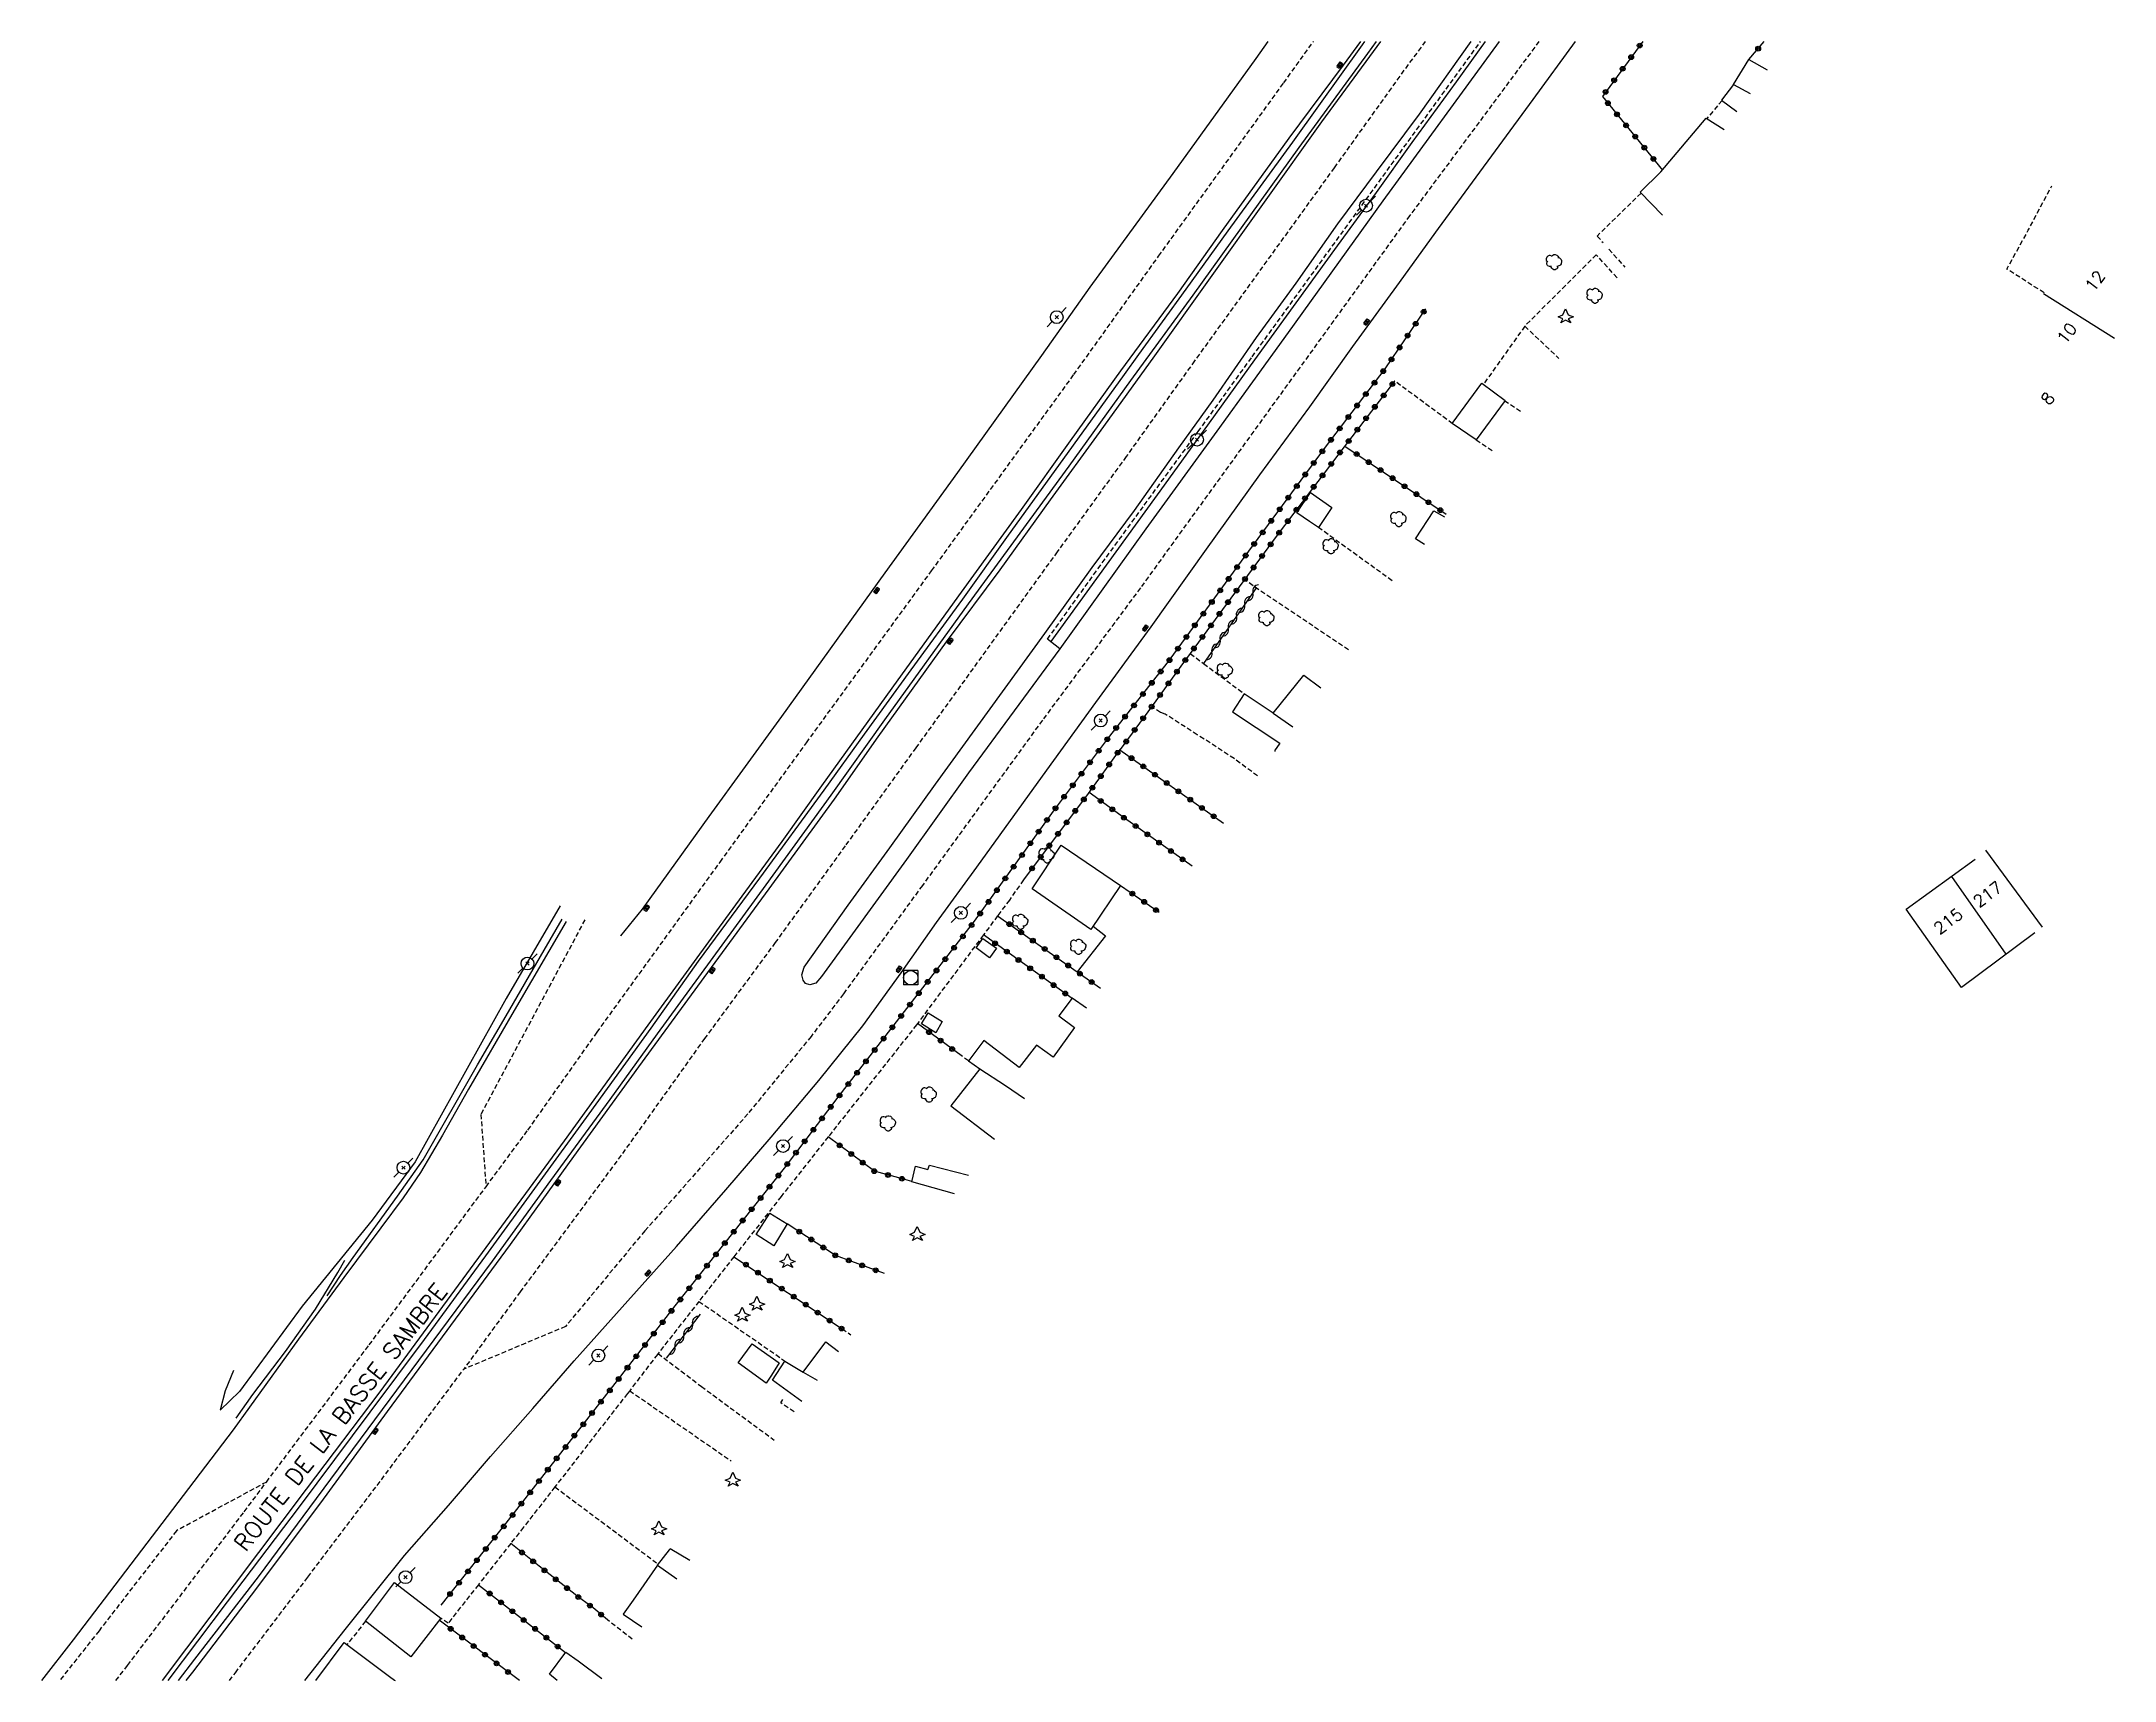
# Model space of a CAD drawing. Header units: millimetres. Extents: x 156183 to 157000, y 123000 to 123885.
# Drawn here: x 156444 to 156660.3, y 123000 to 123171 of the extents above; entities that cross this region are included whole.
import ezdxf
from ezdxf.enums import TextEntityAlignment as Align

# ---------------------------------------------------------------- set-up
doc = ezdxf.new("R2010")
doc.units = ezdxf.units.MM
doc.linetypes.add('DASHED', pattern=[0.75, 0.5, -0.25])
doc.layers.get('0').update_dxf_attribs({"linetype": 'CONTINUOUS'})
for name, color, linetype in [('W0001', 6, 'DASHED'), ('W0008', 7, 'CONTINUOUS'), ('W0010', 4, 'CONTINUOUS'), ('W0014', 7, 'CONTINUOUS'), ('W0017', 7, 'CONTINUOUS'), ('W0100', 7, 'CONTINUOUS'), ('W0104', 1, 'CONTINUOUS'), ('W0112', 1, 'DASHED'), ('W0211', 2, 'CONTINUOUS'), ('W0214', 2, 'CONTINUOUS'), ('W0300', 7, 'CONTINUOUS'), ('W0303', 7, 'CONTINUOUS'), ('W0310', 3, 'CONTINUOUS'), ('W0323', 7, 'CONTINUOUS'), ('W0401', 7, 'CONTINUOUS'), ('W0420', 7, 'CONTINUOUS'), ('W0473', 7, 'CONTINUOUS'), ('W0989', 7, 'CONTINUOUS'), ('W0991', 7, 'CONTINUOUS'), ('W1102', 7, 'CONTINUOUS')]:
    doc.layers.add(name, color=color, linetype=linetype)
doc.styles.get("Standard").update_dxf_attribs({"font": 'romans.shx', "width": 0.85})

msp = doc.modelspace()

# ---------------------------------------------------------------- texts
at = {"layer": 'W0989'}
msp.add_text('ROUTE DE LA BASSE SAMBRE', height=1.75, rotation=52.1995, dxfattribs=at).set_placement((156475.19, 123027.48), align=Align.MIDDLE_CENTER)
at = {"layer": 'W0991'}
for s, rotation, p in [('12', 53.0628, (156658.12, 123144.8)), ('10', 53.0628, (156655.18, 123139.33)), ('8', 53.0628, (156653.5, 123132.94)), ('217', 36.7693, (156646.14, 123080.57)), ('215', 36.7693, (156642.02, 123077.76))]:
    msp.add_text(s, height=1.25, rotation=rotation, dxfattribs=at).set_placement(p)

# ---------------------------------------------------------------- blocks, each defined once
blk = doc.blocks.new('T473')
for p, q in [((-0.166667, 0.166667), (0.166667, -0.166667)), ((-0.166667, -0.166667), (0.166667, 0.166667)), ((0.500001, 0.500001), (1.000002, 1.000002)), ((-1.000002, -1.000002), (-0.500001, -0.500001))]:
    blk.add_line(p, q)
blk.add_ellipse((0, 0), major_axis=(0.471405, 0.471405), ratio=1, start_param=5.4977871438, end_param=11.780972451)
blk = doc.blocks.new('T401')
for p, q in [((-0.3, 0.3), (0, 0.3)), ((-0.3, -0.25), (-0.3, 0.3)), ((-0.3, 0.15), (0, 0.15)), ((-0.3, 0), (0, 0)), ((0, 0.3), (0, -0.25)), ((-0.3, -0.15), (0, -0.15)), ((-0.3, -0.25), (-0.3, -0.3)), ((-0.3, -0.3), (0, -0.3)), ((0, -0.3), (0, -0.25))]:
    blk.add_line(p, q)
blk = doc.blocks.new('T300')
for p, q in [((-0.8, 0.51), (-0.86, 0.34)), ((-0.86, 0.34), (-0.86, 0.17)), ((-0.86, 0.17), (-0.74, 0.06)), ((-0.69, 0.63), (-0.8, 0.51)), ((-0.8, -0.06), (-0.74, 0.06)), ((-0.74, 0.06), (-0.69, 0.11)), ((-0.57, 0.69), (-0.69, 0.63)), ((-0.46, 0.69), (-0.57, 0.69)), ((-0.29, 0.63), (-0.46, 0.69)), ((-0.29, 0.63), (-0.17, 0.74)), ((-0.23, 0.57), (-0.29, 0.63)), ((-0.17, 0.74), (-0.06, 0.8)), ((-0.06, 0.8), (0.06, 0.8)), ((0.06, 0.8), (0.23, 0.74)), ((0.23, 0.74), (0.34, 0.63)), ((0.34, 0.63), (0.4, 0.51)), ((0.46, 0.46), (0.34, 0.46)), ((0.4, 0.51), (0.4, 0.46)), ((0.57, 0.4), (0.46, 0.46)), ((0.57, 0.4), (0.69, 0.29)), ((0.69, 0.29), (0.74, 0.17)), ((0.74, 0.06), (0.69, -0.17)), ((0.74, 0.17), (0.74, 0.06)), ((-0.8, -0.17), (-0.8, -0.06)), ((-0.8, -0.23), (-0.8, -0.17)), ((-0.74, -0.34), (-0.8, -0.23)), ((-0.69, -0.4), (-0.74, -0.34)), ((-0.51, -0.46), (-0.69, -0.4)), ((-0.4, -0.46), (-0.51, -0.46)), ((-0.4, -0.46), (-0.34, -0.46)), ((-0.34, -0.46), (-0.34, -0.4)), ((-0.34, -0.51), (-0.34, -0.46)), ((-0.29, -0.63), (-0.34, -0.51)), ((-0.17, -0.74), (-0.29, -0.63)), ((-0.06, -0.8), (-0.17, -0.74)), ((0.06, -0.8), (-0.06, -0.8)), ((0.17, -0.74), (0.06, -0.8)), ((0.23, -0.69), (0.17, -0.74)), ((0.29, -0.46), (0.23, -0.46)), ((0.29, -0.63), (0.23, -0.69)), ((0.46, -0.4), (0.29, -0.46)), ((0.34, -0.51), (0.29, -0.63)), ((0.34, -0.51), (0.34, -0.46)), ((0.57, -0.34), (0.46, -0.4)), ((0.63, -0.29), (0.57, -0.34)), ((0.69, -0.17), (0.63, -0.29))]:
    blk.add_line(p, q)
blk = doc.blocks.new('T303')
for p, q in [((-0.77, 0), (-0.28, 0.21)), ((-0.28, -0.21), (-0.77, 0)), ((-0.28, 0.21), (0, 0.83)), ((0, 0.83), (0.28, 0.21)), ((0.28, 0.21), (0.83, 0)), ((0.83, 0), (0.28, -0.21)), ((-0.49, -0.63), (-0.28, -0.21)), ((0, -0.35), (-0.49, -0.63)), ((0.56, -0.63), (0, -0.35)), ((0.28, -0.21), (0.56, -0.63))]:
    blk.add_line(p, q)
blk = doc.blocks.new('T420')
for p, q in [((0.75, 0.75), (-0.75, 0.75)), ((-0.75, 0.75), (-0.75, -0.75)), ((0.75, 0.75), (0.75, -0.75)), ((0.75, -0.75), (-0.75, -0.75))]:
    blk.add_line(p, q)
blk.add_ellipse((0, 0), major_axis=(-0.53, 0.53), ratio=1, start_param=3.926991, end_param=10.210176)
blk = doc.blocks.new('t323o')
at = {"color": 0, "linetype": 'Continuous'}
for radius in [0.25, 0.15]:
    blk.add_circle((0, 0), radius, dxfattribs=at)
blk = doc.blocks.new('t310o')
at = {"color": 0, "linetype": 'Continuous'}
for centre, start, end in [((-0.5, 0.38), 216.8699, 323.1304), ((0.5, -0.37), 36.8699, 143.1303)]:
    blk.add_arc(centre, 0.625, start, end, dxfattribs=at)

# ---------------------------------------------------------------- linework, layer by layer
at = {"layer": 'W0001'}
for points in [[(156600.24, 123171), (156586.74, 123152.82), (156558.65, 123113.99), (156548.42, 123100.18), (156535.91, 123082.96), (156527.66, 123071.64), (156524.29, 123067.2), (156517.68, 123059.11), (156506.94, 123046.91), (156498.66, 123036.93), (156488.04, 123032.48)], [(156588.38, 123171), (156586.15, 123167.99), (156578.87, 123157.83), (156564.3, 123137.68), (156557.17, 123127.7), (156549.97, 123117.76), (156535.22, 123097.32), (156527.84, 123087.07), (156520.55, 123077), (156513.18, 123066.99), (156504.47, 123054.8), (156493.94, 123040.56), (156488.04, 123032.48)], [(156490.37, 123051.52), (156494.74, 123057.43), (156501.96, 123067.63), (156514.8, 123085.39), (156523.81, 123097.84), (156536.86, 123115.77), (156551.7, 123136.24), (156560.55, 123148.6), (156573.6, 123166.67), (156576.7, 123171)], [(156500.69, 123079.37), (156489.84, 123059.07), (156490.37, 123051.52)], [(156467.46, 123020.71), (156478.18, 123035.01), (156490.37, 123051.52)], [(156463.59, 123000), (156464.22, 123000.81), (156471.79, 123010.8), (156479.01, 123020.35), (156488.04, 123032.48)], [(156467.46, 123020.71), (156458.08, 123015.63), (156449.99, 123005.2), (156445.89, 123000)], [(156451.75, 123000), (156452.97, 123001.57), (156465.14, 123017.61), (156467.46, 123020.71)]]:
    msp.add_lwpolyline(points, dxfattribs=at)
at = {"layer": 'W0008'}
for points in [[(156456.62, 123000), (156471.64, 123019.96), (156479.33, 123030.12), (156489.99, 123044.65), (156498.56, 123056.32), (156507.3, 123068.39), (156514.74, 123078.6), (156521.28, 123087.52), (156525.41, 123093.35), (156532.76, 123103.52), (156539.72, 123113.18), (156546.24, 123122.17), (156551.36, 123129.32), (156556.6, 123136.65), (156562.54, 123144.69), (156567.23, 123151.28), (156574.16, 123160.9), (156579.85, 123168.53), (156581.66, 123171)], [(156583.7, 123171), (156582.55, 123169.42), (156577.55, 123162.61), (156560.12, 123138.21), (156554.33, 123130.21), (156549.22, 123123.18), (156543.98, 123115.87), (156538.39, 123108.35), (156531.27, 123098.45), (156526.68, 123091.94), (156519.87, 123082.6), (156513.47, 123073.86), (156506.29, 123064.01), (156499.49, 123054.67), (156492.88, 123045.48), (156480.06, 123028.08), (156473.1, 123018.53), (156465.88, 123008.89), (156459.73, 123000.89), (156459.04, 123000)], [(156471.47, 123000), (156475.67, 123005.34), (156481.86, 123013.05), (156486.47, 123018.26), (156490.85, 123023.37), (156495.27, 123028.39), (156499.58, 123033.37), (156504.56, 123038.96), (156510.26, 123045.27), (156515.39, 123051.19), (156520.13, 123056.69), (156525.1, 123062.6), (156529.68, 123068.32), (156533.68, 123073.83), (156537.38, 123079.08), (156541.58, 123084.85), (156548.87, 123094.98), (156554, 123102.03), (156559.78, 123109.93), (156565.53, 123118.04), (156571.11, 123125.78), (156576.34, 123132.89), (156580.82, 123139.19), (156585.4, 123145.48), (156589.75, 123151.48), (156599.64, 123164.94), (156604.05, 123171)], [(156571.95, 123171), (156570.69, 123169.24), (156562.02, 123157.22), (156553.39, 123145.37), (156548.33, 123138.24), (156539.56, 123126.02), (156531.98, 123115.58), (156521.19, 123100.57), (156513.61, 123090.15), (156506.68, 123080.48), (156504.41, 123077.69), (156504.41, 123077.69), (156504.41, 123077.69), (156504.41, 123077.69), (156504.41, 123077.69), (156504.41, 123077.69)], [(156587.76, 123163.41), (156593.15, 123171)], [(156550.24, 123107.63), (156540.71, 123094.71), (156534.23, 123085.65), (156525.39, 123073.46), (156524.78, 123072.77), (156524.16, 123072.59), (156523.71, 123072.72), (156523.46, 123073.06), (156523.34, 123073.64), (156523.58, 123074.44), (156528.14, 123080.88), (156532.52, 123086.89), (156537.27, 123093.5), (156548.68, 123109.22), (156553.63, 123116.11), (156558.02, 123122.06), (156562.66, 123128.59), (156566.23, 123133.58), (156570.77, 123140.1), (156574.89, 123145.78), (156579.26, 123151.99), (156583.28, 123157.4), (156587.76, 123163.41)], [(156498.72, 123079.19), (156493.3, 123069.89), (156488.54, 123061.7), (156485.83, 123056.9), (156483.53, 123052.99), (156481.71, 123050.35), (156479.4, 123047.24), (156475.55, 123042.04), (156470.8, 123035.61), (156463.97, 123026.17), (156458.78, 123019.29), (156447.29, 123004.26), (156443.98, 123000)]]:
    msp.add_lwpolyline(points, dxfattribs=at)
at = {"layer": 'W0010'}
for points in [[(156582.05, 123171), (156581.79, 123170.65), (156577.23, 123164.3), (156574.51, 123160.48), (156567.78, 123151.24), (156563.4, 123145.16), (156558.46, 123138.34), (156556.95, 123136.26), (156549.2, 123125.52), (156544.86, 123119.48), (156540.07, 123112.83), (156534.68, 123105.45), (156529.81, 123098.74), (156525.62, 123092.88), (156518.9, 123083.7), (156512.52, 123075.05), (156507.58, 123068.05), (156501.11, 123059.12), (156490.33, 123044.3), (156483.9, 123035.57), (156478.23, 123027.99), (156470.87, 123018.12), (156463.35, 123008.2), (156457.16, 123000)], [(156458.28, 123000), (156459.99, 123002.23), (156466.64, 123010.81), (156472.69, 123018.99), (156491.05, 123043.74), (156497.13, 123052.18), (156503.32, 123060.62), (156508.27, 123067.47), (156519.61, 123083.03), (156526.37, 123092.37), (156531.99, 123100.24), (156540.72, 123112.33), (156551.23, 123126.7), (156557.65, 123135.62), (156564.16, 123144.52), (156575.22, 123159.94), (156582.37, 123169.73), (156583.3, 123171)], [(156594.61, 123171), (156591.59, 123166.8), (156586.96, 123160.45), (156583.25, 123155.26), (156579.17, 123149.69), (156570.57, 123137.77), (156565.83, 123131.2), (156561.14, 123124.71), (156549.3, 123108.39)], [(156473.8, 123040.15), (156475.2, 123042.27), (156476.51, 123044.15), (156481.15, 123050.55), (156483.81, 123054.34), (156489.47, 123064.23), (156492.47, 123069.33), (156496.45, 123076.2), (156498.31, 123079.42)], [(156464.31, 123027.36), (156466.05, 123029.83), (156469.45, 123034.34), (156472.57, 123038.75), (156474.92, 123042.56), (156475.64, 123043.86)]]:
    msp.add_lwpolyline(points, dxfattribs=at)
at = {"layer": 'W0014'}
for points in [[(156596.1, 123171), (156583.96, 123154.39), (156574.06, 123140.63), (156566.62, 123130.36), (156559.22, 123120.16), (156550.24, 123107.63)], [(156550.24, 123107.63), (156548.96, 123108.65)]]:
    msp.add_lwpolyline(points, dxfattribs=at)
at = {"layer": 'W0017'}
msp.add_lwpolyline([(156553.72, 123078.7), (156555.02, 123077.68), (156552.04, 123073.95)], dxfattribs=at)
at = {"layer": 'W0100'}
msp.add_lwpolyline([(156651.96, 123078.01), (156644.33, 123072.31), (156638.54, 123080.49), (156645.75, 123085.68)], dxfattribs=at)
at = {"layer": 'W0104'}
for points in [[(156620.55, 123166.52), (156622.13, 123169.12), (156624.05, 123168.04)], [(156620.55, 123166.52), (156619.29, 123164.89), (156620.9, 123163.68)], [(156620.55, 123166.52), (156622.26, 123165.57)], [(156613.11, 123152.89), (156610.8, 123155.28), (156612.97, 123157.4), (156617.68, 123163), (156619.56, 123161.82)], [(156588.3, 123118.53), (156587.36, 123119.12), (156589.27, 123122.02), (156590.38, 123121.4)], [(156572.51, 123100.92), (156575.71, 123104.9), (156577.49, 123103.56)], [(156572.51, 123100.92), (156569.49, 123102.94), (156568.26, 123101.07), (156573.2, 123097.79), (156572.65, 123097), (156572.72, 123096.95)], [(156572.51, 123100.92), (156574.55, 123099.48)], [(156553.04, 123070.13), (156551.53, 123071.19), (156550.13, 123069.35), (156551.77, 123068.12), (156549.54, 123065.05), (156547.82, 123066.28), (156546, 123063.97), (156542.31, 123066.79), (156540.85, 123064.83), (156540.7, 123064.65), (156541.91, 123063.8)], [(156541.91, 123063.8), (156538.86, 123059.96), (156543.44, 123056.47)], [(156541.91, 123063.8), (156544.59, 123062.08), (156546.57, 123060.72)], [(156539.25, 123050.77), (156534.8, 123052.04), (156535.17, 123053.68), (156536.48, 123053.31), (156536.64, 123053.78), (156540.7, 123052.74)], [(156523.45, 123032.18), (156525.83, 123035.32), (156527.16, 123034.34)], [(156523.32, 123029.11), (156520.26, 123031.34), (156521.56, 123033.33), (156523.45, 123032.18)], [(156523.45, 123032.18), (156524.94, 123031.32)], [(156508.27, 123012.03), (156509.5, 123013.63), (156509.58, 123013.78), (156511.64, 123012.55)], [(156508.27, 123012.03), (156505.71, 123008.4), (156504.68, 123006.91), (156506.63, 123005.61)], [(156508.27, 123012.03), (156510.27, 123010.61)], [(156472.62, 123000), (156475.56, 123003.96), (156480.3, 123000.43), (156480.82, 123000.04), (156480.79, 123000)], [(156497.79, 123000), (156496.98, 123000.65), (156498.7, 123002.96), (156500, 123002.06), (156502.46, 123000.22)]]:
    msp.add_lwpolyline(points, dxfattribs=at)
for points in [[(156594.29, 123135.35), (156596.71, 123133.55), (156593.68, 123129.43), (156591.18, 123131.15)], [(156574.97, 123121.83), (156576.41, 123123.95), (156578.63, 123122.38), (156577.22, 123120.3), (156576.31, 123120.93)], [(156550.39, 123087.15), (156556.58, 123082.95), (156553.48, 123078.35), (156547.34, 123082.59)], [(156542.21, 123077.41), (156543.65, 123076.42), (156542.91, 123075.4), (156541.52, 123076.44)], [(156535.82, 123068.52), (156536.51, 123069.65), (156537.96, 123068.74), (156537.32, 123067.56)], [(156519.97, 123048.76), (156521.8, 123047.66), (156520.39, 123045.34), (156518.55, 123046.52)], [(156520.17, 123031.87), (156519.61, 123031.04), (156516.68, 123033.15), (156518.14, 123035.14), (156520.95, 123033.13)], [(156482.54, 123002.48), (156477.81, 123006.2), (156480.82, 123010.24), (156485.65, 123006.52)]]:
    msp.add_lwpolyline(points, close=True, dxfattribs=at)
at = {"layer": 'W0112'}
for points in [[(156548.96, 123108.65), (156554.23, 123116), (156559.06, 123122.63), (156564.68, 123130.3), (156570.31, 123138.1), (156594.15, 123171)], [(156619.34, 123164.85), (156617.76, 123162.95)], [(156610.89, 123155.18), (156606.31, 123150.7), (156606.93, 123150.01)], [(156608.39, 123146.35), (156606.21, 123148.74), (156598.76, 123141.31), (156598.76, 123141.3), (156594.45, 123135.24)], [(156607.53, 123149.34), (156609.19, 123147.46)], [(156598.76, 123141.3), (156602.31, 123137.93)], [(156591.23, 123131.12), (156585.18, 123135.57)], [(156598.32, 123132.4), (156596.67, 123133.49)], [(156593.69, 123129.43), (156595.37, 123128.31)], [(156584.91, 123114.74), (156577.22, 123120.3)], [(156580.36, 123107.53), (156569.5, 123114.83)], [(156563.85, 123107.14), (156565.25, 123106.1), (156569.49, 123102.94)], [(156570.87, 123094.38), (156568.43, 123096.18), (156564.59, 123098.68), (156561.25, 123100.81), (156560.76, 123101.01), (156559.81, 123101.59)], [(156546.45, 123083.53), (156544.98, 123081.43), (156543.75, 123079.78), (156542.27, 123077.79), (156535.3, 123068.42), (156526.07, 123056.72), (156521.17, 123050.51), (156516.24, 123044.22), (156512.59, 123039.56), (156508.25, 123034.02), (156505.36, 123030.24), (156505.12, 123029.94), (156498.22, 123021.05), (156497.56, 123020.2), (156494.28, 123015.99), (156492.95, 123014.3), (156489.57, 123010), (156486.41, 123005.97), (156485.63, 123006.49)], [(156540.7, 123064.65), (156539.94, 123065.2)], [(156512.59, 123039.56), (156521.61, 123033.3)], [(156527.52, 123036.68), (156528.44, 123036.07)], [(156508.32, 123034.11), (156512.84, 123030.68), (156520.45, 123025.08)], [(156505.36, 123030.24), (156515.95, 123022.91)], [(156522.51, 123028.02), (156521.12, 123028.97), (156521.35, 123029.33)], [(156497.56, 123020.2), (156508.35, 123012.14)], [(156477.81, 123006.2), (156475.85, 123003.74)], [(156505.63, 123004.32), (156503.25, 123006.16)]]:
    msp.add_lwpolyline(points, dxfattribs=at)
at = {"layer": 'W0112', "flags": 128}
msp.add_lwpolyline([(156652.94, 123144.78), (156649.05, 123147.26), (156651.29, 123151.3), (156653.75, 123155.95)], dxfattribs=at)
at = {"layer": 'W0211'}
msp.add_lwpolyline([(156464.01, 123032.34), (156463.15, 123030.21), (156462.63, 123028.21)], dxfattribs=at)
at = {"layer": 'W0214'}
msp.add_lwpolyline([(156498.12, 123080.81), (156492.48, 123071.14), (156482.98, 123054.1), (156478.48, 123048.02), (156471.19, 123039.04), (156464.64, 123030.15), (156462.63, 123028.21)], dxfattribs=at)
at = {"layer": 'W0310'}
for points in [[(156570.76, 123114.02), (156565.25, 123106.1)], [(156512.7, 123038.22), (156509.16, 123033.64)]]:
    msp.add_lwpolyline(points, dxfattribs=at)
at = {"layer": 'W0323'}
for points in [[(156611.07, 123171), (156606.85, 123165.27), (156613.13, 123157.59)], [(156622.13, 123169.12), (156623.75, 123171)], [(156485.69, 123007.85), (156492.48, 123016.41), (156497.93, 123023.42), (156503.85, 123030.99), (156510.12, 123039.09), (156516.11, 123046.68), (156521.5, 123053.47), (156527.23, 123061.01), (156541.35, 123079.21), (156549.57, 123090.7), (156555.31, 123098.34), (156561.59, 123106.31), (156569.48, 123117.18), (156577.96, 123128.69), (156584.18, 123136.85), (156588.42, 123143.11)], [(156585.18, 123135.57), (156579.92, 123128.71), (156576.5, 123124.24), (156572.82, 123119.34), (156563.85, 123107.14), (156562.88, 123105.82), (156559.81, 123101.59), (156556.55, 123097.12), (156556.51, 123097.12), (156553.21, 123092.54), (156546.45, 123083.53)], [(156579.98, 123128.78), (156590.57, 123121.67)], [(156556.5, 123097.1), (156567.31, 123089.45)], [(156564.06, 123084.95), (156557, 123089.97), (156553.29, 123092.66)], [(156556.58, 123082.95), (156560.6, 123080.16)], [(156543.75, 123079.78), (156552.04, 123073.95), (156554.48, 123072.23)], [(156551.52, 123071.17), (156542.27, 123077.79)], [(156539.94, 123065.2), (156535.38, 123068.53)], [(156534.81, 123052.08), (156533.58, 123052.4), (156533.44, 123052.44), (156531.38, 123052.99), (156530.94, 123053.1), (156526.07, 123056.72)], [(156531.95, 123042.46), (156526.82, 123044.35), (156521.8, 123047.66)], [(156516.24, 123044.22), (156527.52, 123036.68)], [(156503.25, 123006.16), (156501.56, 123007.57), (156501.55, 123007.57), (156500.01, 123008.7), (156495.9, 123011.94), (156492.95, 123014.3)], [(156489.57, 123010), (156498.67, 123002.91)], [(156493.86, 123000), (156485.48, 123006.3)], [(156480.8, 123000.05), (156480.88, 123000)]]:
    msp.add_lwpolyline(points, dxfattribs=at)
at = {"layer": 'W1102', "flags": 128}
for points in [[(156652.88, 123144.69), (156660.29, 123140.05)], [(156652.76, 123078.6), (156646.87, 123086.64)], [(156648.99, 123075.79), (156643.3, 123083.89)]]:
    msp.add_lwpolyline(points, dxfattribs=at)

# ---------------------------------------------------------------- block references
at = {"layer": 'W0300', "rotation": 359.9999899820874}
for p in [(156601.86, 123147.98), (156606.08, 123144.47), (156585.62, 123121.17), (156578.54, 123118.33), (156571.84, 123110.83), (156567.51, 123105.35), (156548.92, 123086.09), (156546.15, 123079.15), (156552.2, 123076.54), (156536.61, 123061.13), (156532.34, 123058.13)]:
    msp.add_blockref('T300', p, dxfattribs=at)
at = {"layer": 'W0303', "rotation": 359.9999899820874}
for p in [(156603.01, 123142.27), (156535.36, 123046.55), (156521.81, 123043.71), (156518.64, 123039.26), (156517.1, 123038.12), (156516.11, 123020.91), (156508.4, 123015.84)]:
    msp.add_blockref('T303', p, dxfattribs=at)
at = {"layer": 'W0310'}
for p, rotation in [((156569.53, 123112.26), 235.2030645311141), ((156570.39, 123113.49), 235.2030645311141), ((156567.82, 123109.79), 235.2030645311141), ((156568.68, 123111.03), 235.2030645311141), ((156566.11, 123107.33), 235.2030645311141), ((156566.96, 123108.56), 235.2030645311141), ((156511, 123036.01), 232.2837107965148), ((156511.91, 123037.2), 232.2837107965148), ((156510.08, 123034.82), 232.2837107965148)]:
    msp.add_blockref('t310o', p, dxfattribs=dict(at, rotation=rotation))
at = {"layer": 'W0323'}
for p, rotation in [((156609.86, 123169.36), 233.5999320522689), ((156610.75, 123170.57), 233.5999320522689), ((156623.11, 123170.25), 49.34720012923006), ((156608.08, 123166.95), 233.5999320522689), ((156608.97, 123168.15), 233.5999320522689), ((156607.19, 123165.74), 233.5999320522689), ((156607.43, 123164.56), 309.2739676371152), ((156608.38, 123163.4), 309.2739676371152), ((156609.33, 123162.24), 309.2739676371152), ((156610.28, 123161.08), 309.2739676371152), ((156611.23, 123159.92), 309.2739676371152), ((156612.18, 123158.75), 309.2739676371152), ((156588.21, 123142.8), 55.87946101368119), ((156587.37, 123141.55), 55.87946101368119), ((156585.69, 123139.07), 55.87946101368119), ((156586.53, 123140.31), 55.87946101368119), ((156583.99, 123136.6), 52.69668638607655), ((156584.85, 123137.83), 55.87946101368119), ((156582.17, 123134.21), 52.69668638607655), ((156583.08, 123135.4), 52.69668638607655), ((156584.03, 123134.07), 232.5717126628962), ((156584.94, 123135.26), 232.5717126628962), ((156580.35, 123131.82), 52.69668638607655), ((156581.26, 123133.02), 52.69668638607655), ((156583.11, 123132.88), 232.5717126628962), ((156579.44, 123130.63), 52.69668638607655), ((156581.29, 123130.5), 232.5717126628962), ((156582.2, 123131.69), 232.5717126628962), ((156577.63, 123128.24), 53.62787487009025), ((156578.54, 123129.44), 52.69668638607655), ((156579.47, 123128.12), 232.5813479219485), ((156580.38, 123129.31), 232.5717126628962), ((156581.22, 123127.95), 326.1302557681416), ((156575.85, 123125.82), 53.62787487009025), ((156576.74, 123127.03), 53.62787487009025), ((156577.65, 123125.73), 232.5813479219485), ((156578.56, 123126.93), 232.5813479219485), ((156582.47, 123127.11), 326.1302557681416), ((156583.71, 123126.28), 326.1302557681416), ((156584.96, 123125.44), 326.1302557681416), ((156574.08, 123123.41), 53.62787487009025), ((156574.97, 123124.62), 53.62787487009025), ((156575.83, 123123.34), 233.1207509945632), ((156576.73, 123124.54), 232.5813479219485), ((156586.21, 123124.6), 326.1302557681416), ((156587.45, 123123.77), 326.1302557681416), ((156572.3, 123120.99), 53.62787487009025), ((156573.19, 123122.2), 53.62787487009025), ((156574.03, 123120.95), 233.1207509945632), ((156574.93, 123122.15), 233.1207509945632), ((156588.7, 123122.93), 326.1302557681416), ((156589.94, 123122.1), 326.1302557681416), ((156571.41, 123119.78), 53.62787487009025), ((156573.13, 123119.75), 233.1207509945632), ((156569.63, 123117.37), 53.62787487009025), ((156570.52, 123118.58), 53.62787487009025), ((156571.35, 123117.33), 233.642590902503), ((156572.24, 123118.54), 233.642590902503), ((156567.86, 123114.94), 53.98266535219259), ((156568.74, 123116.16), 53.98266535219259), ((156569.57, 123114.92), 233.642590902503), ((156570.46, 123116.12), 233.642590902503), ((156566.1, 123112.52), 53.98266535219259), ((156566.98, 123113.73), 53.98266535219259), ((156567.79, 123112.5), 233.642590902503), ((156568.68, 123113.71), 233.642590902503), ((156564.33, 123110.09), 53.98266535219259), ((156565.22, 123111.3), 53.98266535219259), ((156566.01, 123110.08), 233.642590902503), ((156566.9, 123111.29), 233.642590902503), ((156563.45, 123108.88), 53.98266535219259), ((156565.12, 123108.88), 233.642590902503), ((156561.69, 123106.45), 53.98266535219259), ((156562.57, 123107.66), 53.98266535219259), ((156563.34, 123106.46), 233.6334198272595), ((156564.23, 123107.67), 233.642590902503), ((156559.84, 123104.09), 51.76765244226696), ((156560.77, 123105.27), 51.76765244226696), ((156561.58, 123104.03), 234.0957808381625), ((156562.46, 123105.25), 234.0957808381625), ((156557.98, 123101.73), 51.76765244226696), ((156558.91, 123102.91), 51.76765244226696), ((156559.82, 123101.6), 234.0957808381625), ((156560.7, 123102.82), 234.0957808381625), ((156556.12, 123099.38), 51.76765244226696), ((156557.05, 123100.56), 51.76765244226696), ((156558.94, 123100.39), 233.9123690845202), ((156555.2, 123098.2), 53.08814499617513), ((156557.17, 123097.97), 233.9123690845202), ((156558.05, 123099.18), 233.9123690845202), ((156553.4, 123095.8), 53.08814499617513), ((156554.3, 123097), 53.08814499617513), ((156555.39, 123095.57), 234.1924779676953), ((156556.27, 123096.79), 234.1924779676953), ((156557.72, 123096.23), 324.7260825077832), ((156558.95, 123095.37), 324.7260825077832), ((156551.6, 123093.4), 53.08814499617513), ((156552.5, 123094.6), 53.08814499617513), ((156553.64, 123093.14), 234.1924779676953), ((156554.52, 123094.35), 234.1924779676953), ((156560.17, 123094.5), 324.7260825077832), ((156561.4, 123093.64), 324.7260825077832), ((156562.62, 123092.77), 324.7260825077832), ((156549.79, 123091), 53.08814499617513), ((156550.69, 123092.2), 53.08814499617513), ((156551.85, 123090.73), 233.1036457828205), ((156552.75, 123091.93), 233.1036457828205), ((156554.51, 123091.77), 144.0259797641167), ((156555.72, 123090.89), 144.0259797641167), ((156563.85, 123091.9), 324.7260825077832), ((156565.07, 123091.04), 324.7260825077832), ((156548.04, 123088.57), 54.42882777084845), ((156548.91, 123089.79), 54.42882777084845), ((156550.95, 123089.53), 233.1036457828205), ((156556.93, 123090.01), 144.0259797641167), ((156558.16, 123089.14), 144.6418512655551), ((156566.29, 123090.17), 324.7260825077832), ((156547.17, 123087.35), 54.42882777084845), ((156549.15, 123087.13), 233.1036457828205), ((156550.05, 123088.33), 233.1036457828205), ((156559.38, 123088.28), 144.6418512655551), ((156560.6, 123087.41), 144.6418512655551), ((156561.83, 123086.54), 144.6418512655551), ((156545.42, 123084.9), 54.42882777084845), ((156546.3, 123086.12), 54.42882777084845), ((156547.35, 123084.73), 233.1036457828205), ((156548.25, 123085.93), 233.1036457828205), ((156563.05, 123085.67), 144.6418512655551), ((156543.68, 123082.46), 54.42882777084845), ((156544.55, 123083.68), 54.42882777084845), ((156557.81, 123082.09), 325.2589641706067), ((156541.93, 123080.02), 54.42882777084845), ((156542.81, 123081.24), 54.42882777084845), ((156559.04, 123081.24), 325.2589641706067), ((156560.28, 123080.38), 325.2589641706067), ((156540.13, 123077.63), 52.18259608188695), ((156541.04, 123078.82), 52.18259608188695), ((156544.98, 123078.91), 324.8731719013775), ((156546.21, 123078.05), 324.8731719013775), ((156539.21, 123076.45), 52.18259608188695), ((156543.49, 123076.92), 144.4031547659112), ((156544.71, 123076.05), 144.4031547659112), ((156547.43, 123077.19), 324.8731719013775), ((156548.66, 123076.33), 324.8731719013775), ((156549.89, 123075.46), 324.8731719013775), ((156537.37, 123074.08), 52.18259608188695), ((156538.29, 123075.26), 52.18259608188695), ((156545.93, 123075.17), 144.4031547659112), ((156547.15, 123074.3), 144.4031547659112), ((156548.37, 123073.43), 144.4031547659112), ((156551.11, 123074.6), 324.8731719013775), ((156552.34, 123073.74), 324.8698687861295), ((156535.53, 123071.71), 52.18259608188695), ((156536.45, 123072.89), 52.18259608188695), ((156549.59, 123072.55), 144.4031547659112), ((156550.81, 123071.68), 144.4031547659112), ((156553.57, 123072.87), 324.8698687861295), ((156533.69, 123069.34), 52.18259608188695), ((156534.61, 123070.52), 52.18259608188695), ((156531.85, 123066.97), 52.18259608188695), ((156532.77, 123068.15), 52.18259608188695), ((156536.59, 123067.64), 143.8890768562842), ((156530.93, 123065.78), 52.18259608188695), ((156537.8, 123066.76), 143.8890768562842), ((156539.01, 123065.88), 143.8890768562842), ((156529.09, 123063.41), 52.18259608188695), ((156530.01, 123064.6), 52.18259608188695), ((156527.25, 123061.04), 52.18259608188695), ((156528.17, 123062.23), 52.18259608188695), ((156525.43, 123058.65), 52.77056331553607), ((156526.34, 123059.85), 52.77056331553607), ((156523.62, 123056.26), 52.77056331553607), ((156524.53, 123057.46), 52.77056331553607), ((156521.8, 123053.88), 52.77056331553607), ((156522.71, 123055.07), 52.77056331553607), ((156527.27, 123055.83), 143.3509342491175), ((156528.48, 123054.93), 143.3509342491175), ((156529.68, 123054.03), 143.3509342491175), ((156520.88, 123052.69), 51.61372960986944), ((156530.88, 123053.14), 143.3509342491175), ((156532.32, 123052.74), 164.9563905970713), ((156533.77, 123052.35), 165.5592710096705), ((156519.02, 123050.34), 51.61372960986944), ((156519.95, 123051.52), 51.61372960986944), ((156517.15, 123047.99), 51.61372960986944), ((156518.09, 123049.17), 51.61372960986944), ((156515.29, 123045.64), 51.71399738360873), ((156516.22, 123046.82), 51.61372960986944), ((156523.05, 123046.83), 146.5767789135273), ((156524.31, 123046.01), 146.5767789135273), ((156525.56, 123045.18), 146.5767789135273), ((156513.43, 123043.28), 51.71399738360873), ((156514.36, 123044.46), 51.71399738360873), ((156517.49, 123043.39), 326.2279006114275), ((156526.81, 123044.36), 146.5767789135273), ((156528.22, 123043.83), 159.7668516986806), ((156529.62, 123043.31), 159.7668516986806), ((156511.58, 123040.93), 51.71399738360873), ((156512.51, 123042.11), 51.71399738360873), ((156518.74, 123042.55), 326.2279006114275), ((156519.98, 123041.72), 326.2279006114275), ((156521.23, 123040.89), 326.2279006114275), ((156531.03, 123042.8), 159.7668516986806), ((156510.65, 123039.75), 51.71399738360873), ((156522.48, 123040.05), 326.2279006114275), ((156523.73, 123039.22), 326.2279006114275), ((156508.8, 123037.38), 52.23349469710886), ((156509.72, 123038.57), 52.23349469710886), ((156524.97, 123038.39), 326.2279006114275), ((156526.22, 123037.55), 326.2279006114275), ((156527.47, 123036.72), 326.2279006114275), ((156506.97, 123035.01), 52.23349469710886), ((156507.88, 123036.2), 52.23349469710886), ((156505.13, 123032.64), 52.23349469710886), ((156506.05, 123033.83), 52.23349469710886), ((156503.29, 123030.27), 51.97090452576744), ((156504.21, 123031.46), 52.23349469710886), ((156501.44, 123027.91), 51.97090452576744), ((156502.36, 123029.09), 51.97090452576744), ((156500.52, 123026.73), 51.97090452576744), ((156498.67, 123024.36), 51.97090452576744), ((156499.59, 123025.55), 51.97090452576744), ((156496.82, 123022), 52.12841259365427), ((156497.74, 123023.18), 52.12841259365427), ((156494.98, 123019.63), 52.12841259365427), ((156495.9, 123020.81), 52.12841259365427), ((156493.14, 123017.26), 52.12841259365427), ((156494.06, 123018.45), 52.12841259365427), ((156491.28, 123014.91), 51.58846507496521), ((156492.22, 123016.08), 51.58846507496521), ((156490.35, 123013.73), 51.58846507496521), ((156494.12, 123013.36), 141.2810263605305), ((156488.49, 123011.38), 51.58846507496521), ((156489.42, 123012.55), 51.58846507496521), ((156495.29, 123012.43), 141.2810263605305), ((156496.47, 123011.49), 141.7750464808228), ((156497.65, 123010.56), 141.7750464808228), ((156486.62, 123009.03), 51.58846507496521), ((156487.56, 123010.2), 51.58846507496521), ((156490.75, 123009.08), 322.0688043036552), ((156498.82, 123009.64), 141.7750464808228), ((156500, 123008.71), 141.7750464808228), ((156491.94, 123008.15), 322.0688043036552), ((156493.12, 123007.23), 322.0688043036552), ((156494.3, 123006.31), 322.0688043036552), ((156501.21, 123007.82), 143.6080539752924), ((156502.38, 123006.88), 140.3047157943151), ((156486.68, 123005.39), 143.0783621030814), ((156487.88, 123004.49), 143.0783621030814), ((156495.49, 123005.39), 322.0688043036552), ((156496.67, 123004.47), 322.0688043036552), ((156489.08, 123003.59), 143.0783621030814), ((156490.27, 123002.69), 143.0783621030814), ((156497.85, 123003.54), 322.0688043036552), ((156491.47, 123001.79), 143.0783621030814), ((156492.67, 123000.89), 143.0783621030814)]:
    msp.add_blockref('t323o', p, dxfattribs=dict(at, rotation=rotation))
at = {"layer": 'W0401'}
for p, rotation in [((156579.56, 123168.46), 323.3010794008197), ((156582.37, 123141.63), 323.9726440905828), ((156531.01, 123113.79), 144.278187594147), ((156538.68, 123108.5), 143.3136692606928), ((156559.29, 123109.71), 323.7918182474014), ((156507.02, 123080.66), 144.37271741226), ((156513.85, 123074.14), 143.7879575966585), ((156533.58, 123074.13), 324.8704109852785), ((156497.76, 123051.98), 144.2705651030333), ((156507.38, 123042.42), 317.8795245395683), ((156478.7, 123026.1), 143.9302304370699)]:
    msp.add_blockref('T401', p, dxfattribs=dict(at, rotation=rotation))
at = {"layer": 'W0420', "rotation": 359.9999899820874}
msp.add_blockref('T420', (156534.69, 123073.32), dxfattribs=at)
at = {"layer": 'W0473', "rotation": 359.9999899820874}
for p in [(156582.19, 123153.87), (156549.92, 123142.24), (156564.56, 123129.45), (156554.51, 123100.15), (156539.92, 123080.09), (156494.69, 123074.8), (156521.36, 123055.76), (156481.75, 123053.51), (156502.09, 123033.91), (156481.97, 123010.78)]:
    msp.add_blockref('T473', p, dxfattribs=at)

msp.set_redraw_order([(e.dxf.handle, doc.entitydb.next_handle()) for e in msp.query("TEXT MTEXT ATTDEF DIMENSION ARC_DIMENSION")])  # texts and dimensions are drawn at this point

doc.saveas('drawing.dxf')
